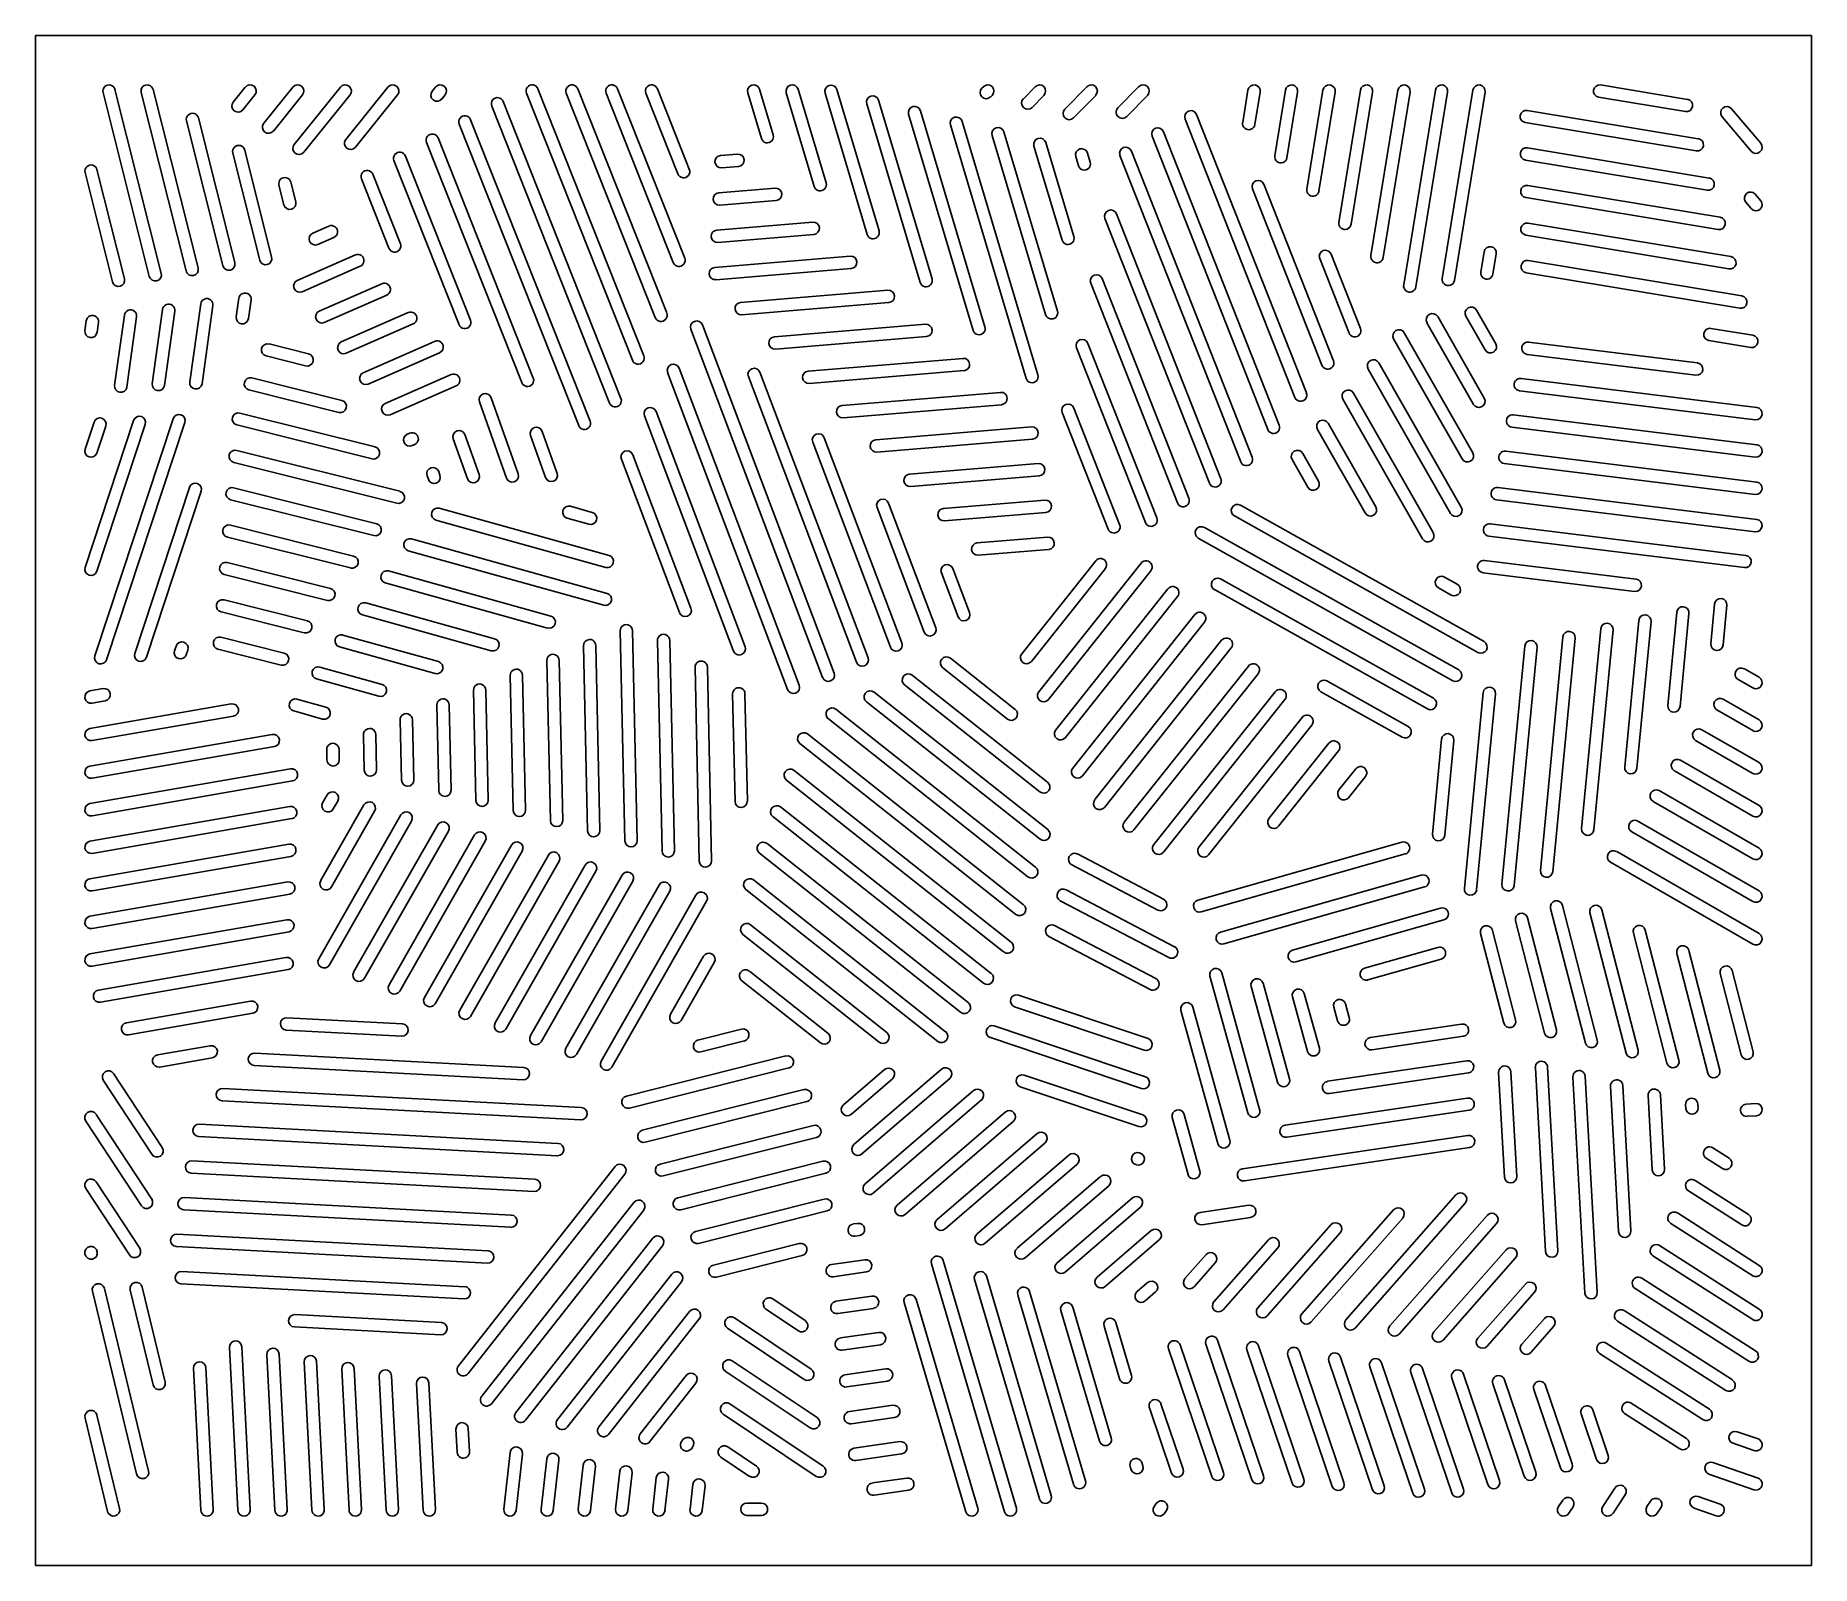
# Model space of a CAD drawing. Header units: inches. Extents: x 0 to 36, y 0 to 31.
import ezdxf

# ---------------------------------------------------------------- set-up
doc = ezdxf.new("R2010")
doc.units = ezdxf.units.IN
doc.layers.add('PROFILE', color=1, linetype='Continuous')
doc.layers.add('SLOTS', color=3, linetype='Continuous')

msp = doc.modelspace()

# ---------------------------------------------------------------- linework, layer by layer
at = {"layer": 'PROFILE'}
msp.add_lwpolyline([(0, 0), (36, 0), (36, 31), (0, 31)], close=True, dxfattribs=at)
at = {"layer": 'SLOTS'}
for p, q in [((1.611, 29.906), (2.549, 26.18)), ((2.385, 29.906), (3.295, 26.29)), ((4.009, 29.65), (4.253, 29.953)), ((4.626, 29.221), (5.217, 29.953)), ((5.244, 28.792), (6.181, 29.953)), ((6.289, 28.893), (7.145, 29.953)), ((8.042, 29.871), (8.108, 29.953)), ((10.185, 29.921), (12.331, 24.512)), ((10.992, 29.921), (12.794, 25.378)), ((11.799, 29.921), (13.16, 26.491)), ((12.606, 29.921), (13.253, 28.289)), ((14.676, 29.911), (14.952, 28.985)), ((15.459, 29.911), (16.026, 28.013)), ((16.243, 29.905), (17.099, 27.041)), ((19.183, 29.932), (19.213, 29.962)), ((20.024, 29.719), (20.262, 29.962)), ((20.865, 29.506), (21.311, 29.962)), ((21.94, 29.533), (22.36, 29.962)), ((24.47, 29.237), (24.577, 29.895)), ((25.12, 28.563), (25.337, 29.895)), ((25.77, 27.889), (26.097, 29.895)), ((26.421, 27.215), (26.857, 29.895)), ((27.071, 26.541), (27.617, 29.895)), ((27.734, 25.946), (28.376, 29.895)), ((28.515, 26.077), (29.136, 29.895)), ((31.725, 29.998), (33.486, 29.707)), ((2.307, 26.119), (1.369, 29.844)), ((3.052, 26.229), (2.142, 29.844)), ((4.448, 29.797), (4.203, 29.493)), ((5.412, 29.797), (4.821, 29.064)), ((6.375, 29.797), (5.438, 28.635)), ((7.339, 29.797), (6.484, 28.736)), ((8.303, 29.797), (8.236, 29.714)), ((11.635, 23.554), (9.248, 29.571)), ((9.48, 29.664), (11.867, 23.647)), ((12.098, 24.42), (9.953, 29.829)), ((12.562, 25.285), (10.759, 29.829)), ((12.927, 26.399), (11.566, 29.829)), ((13.021, 28.197), (12.373, 29.829)), ((14.713, 28.914), (14.436, 29.839)), ((15.786, 27.942), (15.219, 29.839)), ((16.86, 26.97), (16.004, 29.833)), ((17.933, 25.997), (16.851, 29.619)), ((17.09, 29.69), (18.173, 26.069)), ((19.391, 29.788), (19.362, 29.757)), ((20.441, 29.788), (20.203, 29.544)), ((21.49, 29.788), (21.043, 29.331)), ((22.539, 29.788), (22.119, 29.358)), ((24.824, 29.855), (24.717, 29.197)), ((25.584, 29.855), (25.367, 28.523)), ((26.344, 29.855), (26.017, 27.849)), ((27.103, 29.855), (26.667, 27.175)), ((27.863, 29.855), (27.318, 26.501)), ((28.623, 29.855), (27.981, 25.906)), ((29.383, 29.855), (28.762, 26.037)), ((33.445, 29.46), (31.685, 29.752)), ((3.798, 26.339), (3.06, 29.27)), ((3.303, 29.331), (4.041, 26.4)), ((11.01, 23.096), (8.587, 29.203)), ((8.82, 29.295), (11.242, 23.189)), ((19.006, 25.025), (17.698, 29.404)), ((17.937, 29.476), (19.246, 25.097)), ((20.08, 24.053), (18.544, 29.189)), ((18.784, 29.261), (20.319, 24.125)), ((25.528, 23.667), (23.304, 29.307)), ((23.536, 29.398), (25.761, 23.759)), ((33.665, 28.663), (30.199, 29.238)), ((30.239, 29.484), (33.706, 28.91)), ((34.779, 28.655), (34.189, 29.356)), ((34.38, 29.517), (34.971, 28.817)), ((9.857, 23.967), (7.927, 28.834)), ((8.159, 28.926), (10.09, 24.06)), ((20.476, 25.346), (19.391, 28.975)), ((19.631, 29.046), (20.715, 25.418)), ((20.478, 28.832), (21.047, 26.926)), ((24.979, 23.015), (22.635, 28.959)), ((22.867, 29.051), (25.212, 23.107)), ((4.544, 26.448), (3.998, 28.619)), ((4.24, 28.68), (4.786, 26.509)), ((8.585, 25.141), (7.266, 28.465)), ((7.498, 28.558), (8.817, 25.233)), ((13.888, 28.57), (14.231, 28.598)), ((20.808, 26.854), (20.238, 28.76)), ((21.14, 28.363), (21.085, 28.546)), ((21.325, 28.617), (21.38, 28.434)), ((24.43, 22.363), (21.983, 28.566)), ((22.216, 28.658), (24.663, 22.455)), ((33.886, 27.867), (30.203, 28.477)), ((30.244, 28.723), (33.927, 28.113)), ((1.561, 26.01), (1.004, 28.223)), ((1.246, 28.284), (1.803, 26.071)), ((7.163, 26.69), (6.605, 28.097)), ((6.838, 28.189), (7.396, 26.782)), ((14.251, 28.349), (13.909, 28.321)), ((5.035, 27.571), (4.935, 27.968)), ((5.177, 28.029), (5.277, 27.632)), ((13.849, 27.814), (14.993, 27.908)), ((26.077, 24.319), (24.668, 27.893)), ((24.9, 27.985), (26.31, 24.411)), ((30.249, 27.962), (34.147, 27.317)), ((34.859, 27.786), (34.971, 27.653)), ((15.013, 27.659), (13.869, 27.565)), ((21.911, 27.387), (24.027, 22.021)), ((34.107, 27.07), (30.208, 27.716)), ((34.779, 27.492), (34.668, 27.624)), ((5.621, 26.995), (5.948, 27.138)), ((13.809, 27.058), (15.754, 27.218)), ((23.795, 21.93), (21.679, 27.295)), ((30.254, 27.201), (34.368, 26.52)), ((6.048, 26.909), (5.721, 26.766)), ((15.775, 26.969), (13.83, 26.809)), ((34.327, 26.273), (30.213, 26.955)), ((5.307, 26.038), (6.484, 26.554)), ((6.584, 26.325), (5.407, 25.81)), ((13.77, 26.303), (16.516, 26.528)), ((26.626, 24.971), (26.031, 26.479)), ((26.264, 26.571), (26.859, 25.063)), ((29.296, 26.208), (29.363, 26.618)), ((29.61, 26.577), (29.543, 26.168)), ((30.259, 26.44), (34.589, 25.723)), ((5.752, 25.415), (7.02, 25.97)), ((16.536, 26.279), (13.791, 26.053)), ((23.146, 21.531), (21.39, 25.983)), ((21.622, 26.075), (23.378, 21.623)), ((34.548, 25.477), (30.218, 26.194)), ((3.127, 23.98), (3.349, 25.563)), ((4.069, 25.299), (4.122, 25.676)), ((4.37, 25.642), (4.317, 25.265)), ((7.12, 25.741), (5.853, 25.186)), ((14.293, 25.593), (17.278, 25.839)), ((17.298, 25.589), (14.314, 25.344)), ((1.001, 25.022), (1.029, 25.222)), ((1.603, 23.913), (1.802, 25.335)), ((2.05, 25.301), (1.851, 23.878)), ((2.365, 23.946), (2.576, 25.449)), ((2.823, 25.414), (2.613, 23.912)), ((3.596, 25.528), (3.375, 23.945)), ((6.198, 24.791), (7.555, 25.386)), ((28.423, 25.304), (29.367, 23.651)), ((29.383, 24.631), (28.994, 25.312)), ((29.212, 25.436), (29.6, 24.755)), ((1.277, 25.187), (1.249, 24.987)), ((7.656, 25.157), (6.298, 24.562)), ((15.956, 17.995), (13.284, 25.048)), ((13.518, 25.137), (16.19, 18.083)), ((14.979, 24.897), (18.039, 25.149)), ((18.06, 24.9), (14.999, 24.648)), ((28.917, 22.423), (27.529, 24.854)), ((27.746, 24.978), (29.134, 22.547)), ((29.15, 23.527), (28.206, 25.18)), ((33.961, 25.067), (34.809, 24.926)), ((5.474, 24.306), (4.673, 24.507)), ((4.733, 24.75), (5.535, 24.549)), ((6.644, 24.168), (8.091, 24.802)), ((8.192, 24.573), (6.744, 23.939)), ((22.497, 21.133), (21.101, 24.671)), ((21.334, 24.763), (22.729, 21.225)), ((33.657, 24.118), (30.237, 24.539)), ((30.267, 24.788), (33.688, 24.366)), ((34.768, 24.68), (33.92, 24.82)), ((7.089, 23.544), (8.428, 24.131)), ((15.246, 17.751), (12.814, 24.171)), ((13.048, 24.259), (15.48, 17.839)), ((14.684, 24.176), (16.876, 18.39)), ((15.664, 24.201), (18.801, 24.459)), ((18.822, 24.21), (15.684, 23.952)), ((28.684, 21.318), (27.014, 24.243)), ((27.231, 24.367), (28.901, 21.442)), ((6.148, 23.364), (4.326, 23.821)), ((4.386, 24.063), (6.208, 23.606)), ((8.528, 23.902), (7.19, 23.315)), ((16.642, 18.301), (14.45, 24.088)), ((16.349, 23.505), (19.563, 23.769)), ((34.86, 23.214), (30.081, 23.803)), ((30.112, 24.051), (34.89, 23.462)), ((9.546, 22.032), (8.998, 23.578)), ((9.234, 23.661), (9.782, 22.116)), ((19.583, 23.52), (16.369, 23.255)), ((21.045, 23.451), (21.976, 21.09)), ((28.115, 20.803), (26.5, 23.631)), ((26.717, 23.755), (28.332, 20.927)), ((1.006, 20.224), (1.988, 23.201)), ((1.006, 22.618), (1.187, 23.165)), ((1.204, 18.43), (2.79, 23.236)), ((2.226, 23.122), (1.244, 20.146)), ((1.424, 23.087), (1.244, 22.54)), ((3.027, 23.157), (1.442, 18.352)), ((6.821, 22.422), (4.081, 23.109)), ((4.142, 23.351), (6.882, 22.664)), ((14.15, 18.529), (12.345, 23.294)), ((12.578, 23.382), (14.384, 18.617)), ((17.034, 22.808), (20.192, 23.068)), ((21.744, 20.998), (20.812, 23.36)), ((26.202, 23.144), (27.169, 21.45)), ((34.86, 22.458), (29.926, 23.066)), ((29.956, 23.315), (34.89, 22.706)), ((7.535, 22.921), (7.586, 22.943)), ((7.686, 22.714), (7.635, 22.692)), ((8.755, 22.021), (8.468, 22.829)), ((8.704, 22.913), (8.99, 22.105)), ((10.338, 22.044), (10.036, 22.895)), ((10.272, 22.979), (10.574, 22.127)), ((17.328, 18.607), (15.754, 22.763)), ((15.988, 22.851), (17.562, 18.696)), ((20.212, 22.819), (17.055, 22.559)), ((26.952, 21.326), (25.985, 23.02)), ((7.324, 21.522), (4.018, 22.352)), ((4.078, 22.594), (7.385, 21.765)), ((13.053, 19.306), (11.875, 22.417)), ((12.109, 22.505), (13.287, 19.395)), ((17.719, 22.112), (20.327, 22.327)), ((25.79, 21.849), (25.47, 22.409)), ((25.687, 22.533), (26.007, 21.973)), ((34.86, 21.703), (29.77, 22.33)), ((29.801, 22.578), (34.89, 21.951)), ((7.963, 22.01), (7.937, 22.081)), ((8.173, 22.165), (8.199, 22.093)), ((20.347, 22.078), (17.74, 21.863)), ((2.011, 18.481), (3.12, 21.844)), ((3.358, 21.766), (2.248, 18.403)), ((4.014, 21.837), (6.916, 21.109)), ((29.645, 21.842), (34.89, 21.195)), ((6.855, 20.867), (3.954, 21.595)), ((8.185, 21.423), (11.626, 20.465)), ((10.844, 21.461), (11.284, 21.338)), ((18.014, 18.914), (17.058, 21.438)), ((17.291, 21.527), (18.248, 19.002)), ((18.404, 21.416), (20.461, 21.585)), ((20.482, 21.336), (18.425, 21.167)), ((29.24, 18.501), (24.303, 21.265)), ((24.425, 21.483), (29.362, 18.719)), ((34.86, 20.947), (29.615, 21.593)), ((3.951, 21.08), (6.447, 20.454)), ((11.559, 20.224), (8.118, 21.182)), ((11.217, 21.098), (10.777, 21.22)), ((23.693, 21.033), (28.85, 18.146)), ((29.49, 21.105), (34.671, 20.466)), ((6.387, 20.211), (3.89, 20.837)), ((11.52, 19.456), (7.555, 20.56)), ((7.622, 20.801), (11.587, 19.697)), ((19.089, 20.72), (20.516, 20.837)), ((20.537, 20.588), (19.11, 20.471)), ((28.727, 17.928), (23.571, 20.815)), ((34.64, 20.218), (29.459, 20.857)), ((3.887, 20.323), (5.978, 19.798)), ((18.595, 20.202), (18.934, 19.309)), ((19.993, 18.474), (21.491, 20.356)), ((21.686, 20.201), (20.188, 18.318)), ((20.337, 17.701), (22.412, 20.31)), ((29.372, 20.364), (32.444, 19.985)), ((5.918, 19.555), (3.826, 20.08)), ((10.38, 18.995), (7.09, 19.911)), ((7.157, 20.152), (10.447, 19.236)), ((18.7, 19.22), (18.362, 20.113)), ((22.608, 20.154), (20.532, 17.546)), ((24.021, 19.99), (28.337, 17.574)), ((28.699, 19.663), (28.437, 19.81)), ((28.56, 20.028), (28.821, 19.881)), ((32.414, 19.737), (29.342, 20.116)), ((3.823, 19.565), (5.51, 19.142)), ((6.693, 19.502), (9.306, 18.775)), ((20.681, 16.929), (22.956, 19.789)), ((23.152, 19.633), (20.876, 16.774)), ((28.215, 17.355), (23.899, 19.772)), ((33.96, 18.677), (34.037, 19.48)), ((34.286, 19.456), (34.209, 18.653)), ((5.449, 18.9), (3.762, 19.323)), ((9.239, 18.534), (6.626, 19.262)), ((21.025, 16.157), (23.5, 19.267)), ((23.695, 19.112), (21.22, 16.001)), ((32.214, 16.179), (32.498, 19.148)), ((32.747, 19.124), (32.463, 16.155)), ((33.087, 17.428), (33.268, 19.314)), ((33.516, 19.29), (33.336, 17.404)), ((3.759, 18.808), (5.041, 18.487)), ((6.229, 18.853), (8.166, 18.314)), ((11.946, 14.682), (11.852, 18.936)), ((12.102, 18.942), (12.196, 14.687)), ((12.701, 14.477), (12.607, 18.739)), ((12.857, 18.745), (12.951, 14.482)), ((21.473, 15.517), (24.043, 18.746)), ((30.506, 14.081), (30.959, 18.815)), ((31.208, 18.791), (30.755, 14.057)), ((31.341, 14.93), (31.729, 18.981)), ((31.978, 18.957), (31.59, 14.906)), ((2.817, 18.532), (2.849, 18.627)), ((3.086, 18.549), (3.055, 18.453)), ((4.98, 18.244), (3.698, 18.566)), ((8.099, 18.073), (6.162, 18.612)), ((11.191, 14.887), (11.109, 18.636)), ((11.359, 18.641), (11.441, 14.892)), ((18.544, 18.385), (19.858, 17.346)), ((24.239, 18.591), (21.669, 15.361)), ((29.726, 13.803), (30.188, 18.627)), ((30.437, 18.604), (29.975, 13.779)), ((5.764, 18.204), (7.026, 17.853)), ((9.682, 15.297), (9.622, 18.034)), ((9.872, 18.04), (9.932, 15.302)), ((10.437, 15.092), (10.365, 18.335)), ((10.615, 18.341), (10.687, 15.097)), ((13.455, 14.272), (13.369, 18.199)), ((13.619, 18.204), (13.705, 14.277)), ((17.772, 18.04), (20.516, 15.871)), ((19.703, 17.15), (18.389, 18.189)), ((22.07, 15.062), (24.587, 18.225)), ((24.783, 18.069), (22.266, 14.907)), ((34.639, 18.169), (34.937, 17.997)), ((1.104, 17.72), (1.372, 17.767)), ((6.959, 17.612), (5.697, 17.963)), ((8.927, 15.502), (8.878, 17.734)), ((9.128, 17.739), (9.177, 15.507)), ((14.179, 15.48), (14.131, 17.658)), ((14.381, 17.664), (14.429, 15.485)), ((16.999, 17.695), (20.519, 14.912)), ((20.36, 15.675), (17.617, 17.844)), ((22.668, 14.608), (25.131, 17.704)), ((27.703, 16.783), (26.055, 17.705)), ((26.178, 17.923), (27.825, 17.001)), ((28.964, 13.717), (29.344, 17.685)), ((29.593, 17.661), (29.213, 13.693)), ((34.813, 17.78), (34.514, 17.952)), ((1.104, 16.959), (3.969, 17.457)), ((1.415, 17.521), (1.146, 17.474)), ((5.818, 17.151), (5.233, 17.314)), ((5.3, 17.555), (5.885, 17.392)), ((8.173, 15.707), (8.135, 17.433)), ((8.384, 17.439), (8.423, 15.712)), ((16.226, 17.349), (20.273, 14.151)), ((20.364, 14.716), (16.844, 17.498)), ((25.327, 17.548), (22.863, 14.453)), ((34.813, 16.915), (34.083, 17.335)), ((34.207, 17.551), (34.937, 17.132)), ((4.012, 17.21), (1.146, 16.713)), ((7.418, 15.912), (7.391, 17.132)), ((7.641, 17.138), (7.668, 15.917)), ((20.117, 13.955), (16.071, 17.153)), ((23.584, 14.556), (25.675, 17.183)), ((25.87, 17.027), (23.78, 14.4)), ((33.776, 16.934), (34.937, 16.267)), ((1.104, 16.198), (4.798, 16.839)), ((4.841, 16.593), (1.146, 15.951)), ((6.663, 16.117), (6.647, 16.832)), ((6.897, 16.837), (6.913, 16.122)), ((19.871, 13.193), (15.495, 16.652)), ((15.65, 16.848), (20.026, 13.389)), ((25.003, 15.134), (26.218, 16.662)), ((28.316, 14.821), (28.5, 16.742)), ((28.749, 16.718), (28.565, 14.797)), ((34.813, 16.05), (33.651, 16.718)), ((5.908, 16.322), (5.904, 16.531)), ((6.154, 16.537), (6.158, 16.327)), ((26.414, 16.506), (25.199, 14.979)), ((33.345, 16.317), (34.937, 15.402)), ((1.104, 15.437), (5.168, 16.142)), ((5.211, 15.896), (1.146, 15.19)), ((19.625, 12.432), (15.222, 15.913)), ((15.377, 16.109), (19.78, 12.628)), ((26.422, 15.713), (26.762, 16.14)), ((26.958, 15.985), (26.618, 15.557)), ((34.813, 15.185), (33.22, 16.1)), ((5.819, 15.455), (5.91, 15.613)), ((6.127, 15.489), (6.036, 15.331)), ((34.813, 14.32), (32.789, 15.483)), ((32.913, 15.7), (34.937, 14.536)), ((1.104, 14.675), (5.153, 15.379)), ((5.196, 15.132), (1.146, 14.429)), ((5.741, 12.293), (7.405, 15.207)), ((5.78, 13.874), (6.657, 15.41)), ((6.874, 15.286), (5.997, 13.75)), ((19.215, 11.8), (14.948, 15.173)), ((15.103, 15.369), (19.37, 11.996)), ((7.622, 15.083), (5.958, 12.169)), ((6.449, 12.021), (8.153, 15.004)), ((8.37, 14.88), (6.666, 11.897)), ((7.166, 11.764), (8.9, 14.801)), ((34.813, 13.455), (32.357, 14.866)), ((32.482, 15.083), (34.937, 13.671)), ((1.104, 13.914), (5.134, 14.614)), ((9.118, 14.677), (7.383, 11.64)), ((7.883, 11.507), (9.648, 14.598)), ((9.865, 14.474), (8.1, 11.383)), ((18.752, 11.21), (14.674, 14.433)), ((14.829, 14.629), (18.907, 11.406)), ((21.123, 14.416), (22.866, 13.502)), ((23.563, 13.483), (27.697, 14.657)), ((27.765, 14.416), (23.631, 13.243)), ((32.051, 14.466), (34.937, 12.806)), ((5.177, 14.368), (1.146, 13.668)), ((8.6, 11.25), (10.396, 14.395)), ((10.613, 14.271), (8.817, 11.126)), ((9.317, 10.993), (11.144, 14.192)), ((11.361, 14.068), (9.534, 10.869)), ((22.75, 13.28), (21.007, 14.195)), ((34.813, 12.589), (31.926, 14.249)), ((1.104, 13.153), (5.115, 13.85)), ((10.033, 10.736), (11.891, 13.989)), ((12.108, 13.865), (10.251, 10.612)), ((10.75, 10.479), (12.639, 13.786)), ((18.289, 10.62), (14.4, 13.694)), ((14.555, 13.89), (18.444, 10.816)), ((20.889, 13.692), (23.088, 12.538)), ((24.021, 12.834), (28.089, 13.988)), ((28.157, 13.748), (24.09, 12.593)), ((5.158, 13.603), (1.146, 12.907)), ((12.856, 13.662), (10.967, 10.355)), ((11.467, 10.221), (13.387, 13.583)), ((13.604, 13.459), (11.684, 10.098)), ((22.972, 12.317), (20.773, 13.47)), ((30.952, 13.375), (31.658, 10.647)), ((1.104, 12.392), (5.096, 13.085)), ((14.494, 12.982), (17.254, 10.8)), ((20.655, 12.968), (22.708, 11.891)), ((25.481, 12.469), (28.481, 13.32)), ((28.55, 13.079), (25.549, 12.228)), ((30.589, 10.788), (30, 13.06)), ((30.242, 13.122), (30.831, 10.851)), ((31.416, 10.584), (30.71, 13.313)), ((32.244, 10.381), (31.508, 13.221)), ((31.75, 13.284), (32.486, 10.443)), ((5.139, 12.839), (1.146, 12.145)), ((17.099, 10.604), (14.339, 12.786)), ((22.592, 11.669), (20.539, 12.746)), ((29.761, 10.991), (29.291, 12.807)), ((29.533, 12.869), (30.003, 11.054)), ((33.071, 10.177), (32.389, 12.811)), ((32.631, 12.874), (33.313, 10.24)), ((1.275, 11.66), (5.077, 12.321)), ((12.872, 11.168), (13.542, 12.343)), ((26.941, 12.103), (28.424, 12.524)), ((28.492, 12.284), (27.009, 11.863)), ((33.899, 9.973), (33.27, 12.402)), ((33.512, 12.464), (34.141, 10.036)), ((5.12, 12.074), (1.317, 11.414)), ((13.759, 12.219), (13.089, 11.044)), ((14.47, 12.045), (16.064, 10.785)), ((24.573, 9.17), (23.806, 11.939)), ((24.047, 12.006), (24.814, 9.237)), ((34.576, 10.347), (34.151, 11.992)), ((34.393, 12.055), (34.818, 10.41)), ((15.909, 10.589), (14.315, 11.849)), ((19.926, 11.558), (22.552, 10.676)), ((25.179, 9.793), (24.642, 11.73)), ((24.883, 11.797), (25.42, 9.859)), ((25.785, 10.415), (25.478, 11.521)), ((25.719, 11.588), (26.026, 10.482)), ((1.844, 10.998), (4.36, 11.435)), ((4.403, 11.188), (1.886, 10.751)), ((22.472, 10.439), (19.847, 11.321)), ((23.967, 8.548), (23.219, 11.248)), ((23.46, 11.315), (24.208, 8.615)), ((26.391, 11.037), (26.315, 11.312)), ((26.555, 11.378), (26.631, 11.104)), ((7.423, 10.724), (5.081, 10.849)), ((5.094, 11.099), (7.437, 10.974)), ((13.427, 10.647), (14.308, 10.869)), ((19.435, 10.932), (22.499, 9.902)), ((27.054, 10.695), (28.908, 10.97)), ((2.474, 10.346), (3.541, 10.531)), ((14.369, 10.627), (13.488, 10.405)), ((22.419, 9.665), (19.355, 10.695)), ((28.945, 10.722), (27.09, 10.448)), ((3.584, 10.285), (2.517, 10.1)), ((9.883, 9.842), (4.432, 10.133)), ((4.445, 10.382), (9.897, 10.092)), ((11.979, 9.51), (15.21, 10.323)), ((15.271, 10.08), (12.04, 9.267)), ((26.192, 9.81), (29.012, 10.227)), ((30.61, 6.362), (30.403, 10.085)), ((30.652, 10.099), (30.86, 6.376)), ((2.359, 8.331), (1.374, 9.832)), ((1.583, 9.97), (2.568, 8.468)), ((16.377, 9.333), (17.209, 10.049)), ((17.372, 9.859), (16.54, 9.143)), ((16.59, 8.527), (18.368, 10.056)), ((18.531, 9.866), (16.753, 8.338)), ((20.042, 9.937), (22.445, 9.129)), ((29.048, 9.98), (26.228, 9.562)), ((29.775, 7.868), (29.657, 9.989)), ((29.906, 10.003), (30.025, 7.882)), ((31.408, 5.518), (31.164, 9.897)), ((31.414, 9.911), (31.658, 5.532)), ((32.175, 9.724), (32.339, 6.78)), ((11.051, 9.029), (3.782, 9.416)), ((3.796, 9.666), (11.064, 9.279)), ((12.299, 8.817), (15.577, 9.642)), ((15.638, 9.399), (12.36, 8.575)), ((16.818, 7.734), (19.013, 9.621)), ((19.176, 9.432), (16.981, 7.544)), ((22.366, 8.892), (19.962, 9.7)), ((25.33, 8.924), (29.022, 9.47)), ((32.09, 6.766), (31.926, 9.71)), ((32.771, 8.014), (32.687, 9.523)), ((32.937, 9.536), (33.021, 8.028)), ((34.678, 9.35), (34.867, 9.362)), ((2.147, 7.288), (1.02, 9.004)), ((1.23, 9.141), (2.356, 7.425)), ((17.464, 7.301), (19.657, 9.186)), ((23.362, 7.925), (23.043, 9.074)), ((23.284, 9.14), (23.602, 7.992)), ((29.059, 9.223), (25.366, 8.677)), ((33.453, 9.262), (33.449, 9.335)), ((33.699, 9.349), (33.703, 9.276)), ((34.883, 9.113), (34.694, 9.101)), ((10.578, 8.303), (3.307, 8.691)), ((3.321, 8.94), (10.591, 8.553)), ((12.659, 8.134), (15.769, 8.917)), ((15.83, 8.674), (12.72, 7.892)), ((19.82, 8.997), (17.627, 7.111)), ((18.275, 7.009), (20.302, 8.752)), ((24.467, 8.038), (29.032, 8.714)), ((20.465, 8.562), (18.438, 6.819)), ((19.086, 6.717), (20.947, 8.317)), ((22.381, 8.36), (22.392, 8.356)), ((29.069, 8.466), (24.504, 7.791)), ((34.002, 8.462), (34.33, 8.252)), ((10.105, 7.577), (3.156, 7.948)), ((3.169, 8.197), (10.118, 7.827)), ((8.572, 4.043), (11.748, 8.082)), ((11.944, 7.928), (8.768, 3.888)), ((13.02, 7.452), (15.961, 8.191)), ((16.022, 7.949), (13.081, 7.209)), ((21.11, 8.127), (19.249, 6.528)), ((22.312, 8.119), (22.301, 8.123)), ((34.196, 8.042), (33.867, 8.252)), ((1.904, 6.292), (1.02, 7.637)), ((1.23, 7.774), (2.113, 6.429)), ((19.897, 6.426), (21.591, 7.882)), ((21.754, 7.692), (20.06, 6.236)), ((34.586, 6.902), (33.507, 7.592)), ((33.641, 7.803), (34.721, 7.113)), ((9.632, 6.852), (3.004, 7.205)), ((3.018, 7.454), (9.645, 7.101)), ((9.045, 3.432), (12.131, 7.356)), ((12.328, 7.202), (9.242, 3.277)), ((13.38, 6.769), (15.989, 7.425)), ((20.708, 6.134), (22.236, 7.447)), ((22.399, 7.258), (20.871, 5.944)), ((23.605, 7.153), (24.595, 7.299)), ((25.67, 5.099), (27.527, 7.205)), ((26.562, 4.977), (28.794, 7.508)), ((28.981, 7.343), (26.749, 4.811)), ((16.05, 7.183), (13.441, 6.526)), ((16.576, 6.919), (16.664, 6.932)), ((24.631, 7.052), (23.642, 6.905)), ((24.779, 5.222), (26.26, 6.903)), ((27.715, 7.04), (25.858, 4.934)), ((27.453, 4.854), (29.428, 7.093)), ((29.615, 6.928), (27.641, 4.688)), ((34.808, 5.871), (33.146, 6.932)), ((33.281, 7.143), (34.942, 6.081)), ((2.866, 6.711), (9.173, 6.375)), ((9.738, 3.099), (12.514, 6.63)), ((13.74, 6.086), (15.481, 6.524)), ((16.7, 6.684), (16.612, 6.672)), ((21.52, 5.842), (22.617, 6.786)), ((22.78, 6.596), (21.683, 5.652)), ((23.887, 5.345), (24.994, 6.6)), ((26.448, 6.738), (24.966, 5.057)), ((32.92, 6.483), (34.942, 5.191)), ((1.025, 6.263), (1.02, 6.27)), ((1.23, 6.407), (1.234, 6.4)), ((9.159, 6.126), (2.853, 6.462)), ((12.711, 6.475), (9.934, 2.945)), ((15.542, 6.282), (13.801, 5.844)), ((16.134, 6.098), (16.81, 6.195)), ((18.399, 6.181), (19.882, 1.16)), ((23.3, 5.813), (23.727, 6.298)), ((23.915, 6.133), (23.487, 5.648)), ((25.181, 6.435), (24.075, 5.18)), ((28.345, 4.731), (29.814, 6.397)), ((30.001, 6.232), (28.532, 4.565)), ((34.808, 4.981), (32.786, 6.272)), ((2.961, 5.955), (8.7, 5.649)), ((10.578, 2.955), (12.897, 5.904)), ((16.845, 5.948), (16.17, 5.85)), ((19.643, 1.09), (18.159, 6.11)), ((20.349, 1.347), (19.034, 5.795)), ((19.274, 5.866), (20.588, 1.418)), ((32.56, 5.823), (34.867, 4.349)), ((2.05, 1.854), (1.153, 5.557)), ((1.396, 5.615), (2.293, 1.913)), ((2.385, 3.658), (1.919, 5.581)), ((2.162, 5.64), (2.628, 3.717)), ((8.686, 5.4), (2.948, 5.705)), ((13.094, 5.749), (10.775, 2.8)), ((14.945, 5.401), (15.603, 4.961)), ((16.225, 5.353), (16.952, 5.458)), ((21.043, 1.644), (19.909, 5.48)), ((20.149, 5.551), (21.283, 1.715)), ((22.331, 5.55), (22.542, 5.732)), ((22.705, 5.542), (22.494, 5.361)), ((29.236, 4.608), (30.2, 5.701)), ((30.387, 5.535), (29.424, 4.443)), ((34.733, 4.139), (32.425, 5.613)), ((5.26, 5.082), (8.227, 4.924)), ((11.418, 2.81), (13.257, 5.149)), ((15.464, 4.753), (14.806, 5.193)), ((16.988, 5.21), (16.261, 5.106)), ((18.861, 1.09), (17.609, 5.326)), ((17.848, 5.396), (19.1, 1.16)), ((21.567, 2.519), (20.784, 5.165)), ((21.024, 5.236), (21.806, 2.589)), ((32.2, 5.164), (34.4, 3.758)), ((8.214, 4.674), (5.247, 4.832)), ((13.454, 4.994), (11.615, 2.655)), ((15.584, 3.771), (14.029, 4.81)), ((14.168, 5.018), (15.723, 3.978)), ((16.317, 4.609), (17.094, 4.72)), ((21.976, 3.78), (21.659, 4.851)), ((21.899, 4.922), (22.215, 3.851)), ((30.128, 4.485), (30.586, 5.004)), ((30.773, 4.839), (30.315, 4.32)), ((34.266, 3.547), (32.065, 4.953)), ((4.102, 1.119), (3.931, 4.417)), ((4.181, 4.43), (4.352, 1.131)), ((17.13, 4.473), (16.352, 4.361)), ((23.842, 1.805), (22.965, 4.39)), ((23.201, 4.47), (24.078, 1.885)), ((24.656, 1.737), (23.725, 4.484)), ((23.961, 4.565), (24.893, 1.817)), ((25.471, 1.669), (24.556, 4.37)), ((24.792, 4.45), (25.708, 1.75)), ((25.623, 4.336), (26.523, 1.682)), ((31.839, 4.504), (33.933, 3.166)), ((3.351, 1.119), (3.202, 3.995)), ((3.452, 4.008), (3.601, 1.131)), ((4.853, 1.119), (4.69, 4.271)), ((4.94, 4.284), (5.103, 1.131)), ((5.604, 1.119), (5.449, 4.125)), ((5.698, 4.138), (5.854, 1.131)), ((6.355, 1.119), (6.207, 3.979)), ((6.457, 3.992), (6.605, 1.131)), ((14.122, 4.146), (15.844, 2.996)), ((16.408, 3.864), (17.237, 3.983)), ((26.286, 1.602), (25.386, 4.255)), ((27.101, 1.534), (26.217, 4.141)), ((26.454, 4.221), (27.338, 1.614)), ((27.916, 1.466), (27.048, 4.026)), ((27.285, 4.107), (28.153, 1.546)), ((28.116, 3.992), (28.944, 1.549)), ((33.798, 2.955), (31.705, 4.293)), ((7.106, 1.119), (6.966, 3.832)), ((7.215, 3.845), (7.356, 1.131)), ((7.857, 1.119), (7.724, 3.686)), ((7.974, 3.699), (8.107, 1.131)), ((12.259, 2.665), (13.19, 3.849)), ((13.386, 3.694), (12.455, 2.511)), ((15.705, 2.788), (13.983, 3.938)), ((17.272, 3.736), (16.444, 3.617)), ((28.707, 1.469), (27.879, 3.912)), ((29.442, 1.639), (28.71, 3.797)), ((28.946, 3.877), (29.678, 1.719)), ((30.176, 1.808), (29.54, 3.683)), ((29.777, 3.763), (30.413, 1.889)), ((30.608, 3.648), (31.147, 2.059)), ((14.077, 3.275), (15.964, 2.013)), ((16.499, 3.119), (17.379, 3.246)), ((22.814, 3.277), (23.263, 1.953)), ((30.91, 1.978), (30.371, 3.568)), ((32.347, 3.289), (33.466, 2.574)), ((1.462, 1.096), (1.004, 2.988)), ((1.246, 3.047), (1.705, 1.154)), ((15.825, 1.805), (13.938, 3.067)), ((17.414, 2.999), (16.535, 2.872)), ((23.027, 1.873), (22.578, 3.196)), ((31.645, 2.148), (31.332, 3.071)), ((31.569, 3.151), (31.881, 2.229)), ((33.331, 2.364), (32.213, 3.079)), ((8.547, 2.293), (8.523, 2.763)), ((8.773, 2.775), (8.797, 2.306)), ((13.099, 2.52), (13.122, 2.549)), ((34.493, 2.711), (34.916, 2.565)), ((9.493, 1.139), (9.622, 2.291)), ((9.871, 2.263), (9.742, 1.111)), ((10.248, 1.139), (10.363, 2.163)), ((13.318, 2.395), (13.295, 2.366)), ((14.475, 1.806), (13.892, 2.195)), ((14.031, 2.403), (14.613, 2.014)), ((16.591, 2.375), (17.521, 2.509)), ((17.557, 2.261), (16.626, 2.127)), ((34.834, 2.328), (34.411, 2.475)), ((10.611, 2.135), (10.496, 1.111)), ((11.003, 1.139), (11.103, 2.035)), ((11.351, 2.008), (11.251, 1.111)), ((11.757, 1.139), (11.843, 1.908)), ((12.092, 1.88), (12.006, 1.111)), ((22.212, 1.94), (22.191, 2.002)), ((22.427, 2.083), (22.448, 2.021)), ((34.834, 1.534), (33.919, 1.852)), ((34.002, 2.088), (34.916, 1.771)), ((12.512, 1.139), (12.584, 1.78)), ((12.832, 1.752), (12.76, 1.111)), ((13.267, 1.139), (13.323, 1.643)), ((13.571, 1.615), (13.515, 1.111)), ((16.963, 1.671), (17.663, 1.771)), ((17.699, 1.524), (16.999, 1.423)), ((31.768, 1.193), (32.014, 1.569)), ((14.421, 1.265), (14.717, 1.263)), ((22.677, 1.196), (22.719, 1.258)), ((22.925, 1.117), (22.883, 1.054)), ((30.871, 1.193), (30.958, 1.325)), ((31.167, 1.188), (31.081, 1.057)), ((32.223, 1.432), (31.977, 1.057)), ((32.665, 1.193), (32.738, 1.306)), ((32.947, 1.169), (32.874, 1.057)), ((34.067, 1.007), (33.621, 1.162)), ((33.703, 1.398), (34.149, 1.243)), ((14.716, 1.013), (14.419, 1.015))]:
    msp.add_line(p, q, dxfattribs=at)
for centre, start, end in [((1.49, 29.875), 14.1271, 194.1271), ((2.264, 29.875), 14.1271, 194.1271), ((4.351, 29.875), -38.8978, 141.1022), ((5.314, 29.875), -38.8978, 141.1022), ((6.278, 29.875), -38.8978, 141.1022), ((7.242, 29.875), -38.8978, 141.1022), ((8.205, 29.875), -38.8978, 141.1022), ((10.069, 29.875), 21.639, 201.639), ((10.876, 29.875), 21.639, 201.639), ((11.683, 29.875), 21.639, 201.639), ((12.489, 29.875), 21.639, 201.639), ((14.556, 29.875), 16.6412, 196.6412), ((15.339, 29.875), 16.6412, 196.6412), ((16.124, 29.869), 16.6412, 196.6412), ((19.272, 29.845), -224.3704, -44.3704), ((19.302, 29.875), -44.3704, 135.6296), ((20.351, 29.875), -44.3704, 135.6296), ((21.4, 29.875), -44.3704, 135.6296), ((22.45, 29.875), -44.3704, 135.6296), ((24.7, 29.875), -9.2392, 170.7608), ((25.46, 29.875), -9.2392, 170.7608), ((26.22, 29.875), -9.2392, 170.7608), ((26.98, 29.875), -9.2392, 170.7608), ((27.74, 29.875), -9.2392, 170.7608), ((28.5, 29.875), -9.2392, 170.7608), ((29.26, 29.875), -9.2392, 170.7608), ((31.705, 29.875), 80.5984, 260.5984), ((4.106, 29.572), 141.1022, 321.1022), ((8.139, 29.793), 141.1022, 321.1022), ((9.364, 29.617), 21.639, 201.639), ((16.97, 29.654), 16.6412, 196.6412), ((17.817, 29.44), 16.6412, 196.6412), ((20.113, 29.632), -224.3704, -44.3704), ((22.03, 29.446), -224.3704, -44.3704), ((33.465, 29.584), -99.4016, 80.5984), ((34.284, 29.436), 40.1482, 220.1482), ((3.182, 29.3), 14.1271, 194.1271), ((4.723, 29.143), 141.1022, 321.1022), ((8.703, 29.249), 21.639, 201.639), ((18.664, 29.225), 16.6412, 196.6412), ((20.954, 29.419), -224.3704, -44.3704), ((23.42, 29.353), 21.5245, 201.5245), ((24.593, 29.217), 170.7608, 350.7608), ((30.219, 29.361), 80.5984, 260.5984), ((6.386, 28.815), 141.1022, 321.1022), ((8.043, 28.88), 21.639, 201.639), ((14.833, 28.95), 196.6412, 376.6412), ((19.511, 29.011), 16.6412, 196.6412), ((20.358, 28.796), 16.6412, 196.6412), ((22.751, 29.005), 21.5245, 201.5245), ((33.686, 28.787), -99.4016, 80.5984), ((34.875, 28.736), 220.1482, 400.1482), ((4.119, 28.649), 14.1271, 194.1271), ((5.341, 28.714), 141.1022, 321.1022), ((7.382, 28.512), 21.639, 201.639), ((13.898, 28.445), 94.7044, 274.7044), ((14.241, 28.473), -85.2956, 94.7044), ((21.205, 28.582), 16.6412, 196.6412), ((22.1, 28.612), 21.5245, 201.5245), ((25.244, 28.543), 170.7608, 350.7608), ((30.224, 28.6), 80.5984, 260.5984), ((1.125, 28.253), 14.1271, 194.1271), ((5.056, 27.998), 14.1271, 194.1271), ((6.722, 28.143), 21.639, 201.639), ((13.137, 28.243), 201.639, 381.639), ((21.26, 28.398), 196.6412, 376.6412), ((33.906, 27.99), -99.4016, 80.5984), ((13.859, 27.689), 94.7044, 274.7044), ((15.003, 27.784), -85.2956, 94.7044), ((15.906, 27.977), 196.6412, 376.6412), ((24.784, 27.939), 21.5245, 201.5245), ((25.894, 27.869), 170.7608, 350.7608), ((30.229, 27.839), 80.5984, 260.5984), ((34.764, 27.705), 40.1482, 220.1482), ((5.156, 27.601), -165.8729, 14.1271), ((21.795, 27.341), 21.5245, 201.5245), ((34.875, 27.573), 220.1482, 400.1482), ((5.998, 27.024), -66.3365, 113.6635), ((13.82, 26.934), 94.7044, 274.7044), ((15.765, 27.094), -85.2956, 94.7044), ((16.979, 27.005), 196.6412, 376.6412), ((26.544, 27.195), 170.7608, 350.7608), ((30.233, 27.078), 80.5984, 260.5984), ((34.127, 27.193), -99.4016, 80.5984), ((5.671, 26.88), 113.6635, 293.6635), ((7.28, 26.736), 201.639, 381.639), ((20.928, 26.89), 196.6412, 376.6412), ((26.148, 26.525), 21.5245, 201.5245), ((29.486, 26.597), -9.2392, 170.7608), ((3.174, 26.259), -165.8729, 14.1271), ((3.919, 26.369), -165.8729, 14.1271), ((4.665, 26.479), -165.8729, 14.1271), ((6.534, 26.44), -66.3365, 113.6635), ((13.043, 26.445), 201.639, 381.639), ((13.78, 26.178), 94.7044, 274.7044), ((16.526, 26.404), -85.2956, 94.7044), ((27.194, 26.521), 170.7608, 350.7608), ((30.238, 26.317), 80.5984, 260.5984), ((34.348, 26.397), -99.4016, 80.5984), ((1.682, 26.04), -165.8729, 14.1271), ((2.428, 26.15), -165.8729, 14.1271), ((5.357, 25.924), 113.6635, 293.6635), ((7.07, 25.856), -66.3365, 113.6635), ((18.053, 26.033), 196.6412, 376.6412), ((21.506, 26.029), 21.5245, 201.5245), ((27.857, 25.926), 170.7608, 350.7608), ((28.639, 26.057), 170.7608, 350.7608), ((29.42, 26.188), 170.7608, 350.7608), ((3.473, 25.545), -7.9623, 172.0377), ((4.246, 25.659), -7.9623, 172.0377), ((14.304, 25.468), 94.7044, 274.7044), ((17.288, 25.714), -85.2956, 94.7044), ((34.568, 25.6), -99.4016, 80.5984), ((1.153, 25.204), -7.9623, 172.0377), ((1.926, 25.318), -7.9623, 172.0377), ((2.699, 25.432), -7.9623, 172.0377), ((4.193, 25.282), -187.9623, -7.9623), ((5.803, 25.3), 113.6635, 293.6635), ((7.606, 25.272), -66.3365, 113.6635), ((8.701, 25.187), 201.639, 381.639), ((12.678, 25.331), 201.639, 381.639), ((13.401, 25.092), 20.7493, 200.7493), ((20.596, 25.382), 196.6412, 376.6412), ((28.315, 25.242), 29.7254, 209.7254), ((29.103, 25.374), 29.7254, 209.7254), ((1.125, 25.004), -187.9623, -7.9623), ((14.989, 24.772), 94.7044, 274.7044), ((18.05, 25.024), -85.2956, 94.7044), ((19.126, 25.061), 196.6412, 376.6412), ((21.217, 24.717), 21.5245, 201.5245), ((26.743, 25.017), 201.5245, 381.5245), ((27.638, 24.916), 29.7254, 209.7254), ((33.941, 24.944), 80.5984, 260.5984), ((34.789, 24.803), -99.4016, 80.5984), ((4.703, 24.628), 75.9176, 255.9176), ((5.505, 24.427), 255.9176, 435.9176), ((6.248, 24.677), 113.6635, 293.6635), ((8.141, 24.688), -66.3365, 113.6635), ((12.215, 24.466), 201.639, 381.639), ((29.492, 24.693), -150.2746, 29.7254), ((30.252, 24.664), 82.973, 262.973), ((6.694, 24.053), 113.6635, 293.6635), ((8.478, 24.016), -66.3365, 113.6635), ((12.931, 24.215), 20.7493, 200.7493), ((14.567, 24.132), 20.7493, 200.7493), ((15.674, 24.076), 94.7044, 274.7044), ((18.811, 24.334), -85.2956, 94.7044), ((20.199, 24.089), 196.6412, 376.6412), ((26.193, 24.365), 201.5245, 381.5245), ((27.123, 24.305), 29.7254, 209.7254), ((33.673, 24.242), 262.973, 442.973), ((1.727, 23.895), -187.9623, -7.9623), ((2.489, 23.929), -187.9623, -7.9623), ((3.251, 23.962), -187.9623, -7.9623), ((4.356, 23.942), 75.9176, 255.9176), ((9.974, 24.014), 201.639, 381.639), ((19.573, 23.645), -85.2956, 94.7044), ((26.608, 23.693), 29.7254, 209.7254), ((30.097, 23.927), 82.973, 262.973), ((6.178, 23.485), 255.9176, 435.9176), ((7.139, 23.43), 113.6635, 293.6635), ((9.116, 23.619), 19.5257, 199.5257), ((11.751, 23.6), 201.639, 381.639), ((12.461, 23.338), 20.7493, 200.7493), ((16.359, 23.38), 94.7044, 274.7044), ((20.928, 23.406), 21.5245, 201.5245), ((25.644, 23.713), 201.5245, 381.5245), ((29.259, 23.589), -150.2746, 29.7254), ((34.875, 23.338), 262.973, 442.973), ((1.305, 23.126), -18.2573, 161.7427), ((2.107, 23.161), -18.2573, 161.7427), ((2.908, 23.197), -18.2573, 161.7427), ((4.112, 23.23), 75.9176, 255.9176), ((10.154, 22.937), 19.5257, 199.5257), ((11.126, 23.143), 201.639, 381.639), ((20.202, 22.944), -85.2956, 94.7044), ((25.095, 23.061), 201.5245, 381.5245), ((26.094, 23.082), 29.7254, 209.7254), ((29.941, 23.19), 82.973, 262.973), ((7.585, 22.806), 113.6635, 293.6635), ((7.636, 22.828), -66.3365, 113.6635), ((8.586, 22.871), 19.5257, 199.5257), ((15.871, 22.807), 20.7493, 200.7493), ((17.044, 22.684), 94.7044, 274.7044), ((34.875, 22.582), 262.973, 442.973), ((1.125, 22.579), -198.2573, -18.2573), ((4.048, 22.473), 75.9176, 255.9176), ((6.851, 22.543), 255.9176, 435.9176), ((11.992, 22.461), 20.7493, 200.7493), ((20.337, 22.202), -85.2956, 94.7044), ((24.546, 22.409), 201.5245, 381.5245), ((25.579, 22.471), 29.7254, 209.7254), ((29.026, 22.485), -150.2746, 29.7254), ((29.786, 22.454), 82.973, 262.973), ((8.055, 22.123), 19.5257, 199.5257), ((8.081, 22.051), 199.5257, 379.5257), ((8.872, 22.063), 199.5257, 379.5257), ((9.664, 22.074), 199.5257, 379.5257), ((10.456, 22.086), 199.5257, 379.5257), ((17.729, 21.988), 94.7044, 274.7044), ((23.911, 21.976), 201.5245, 381.5245), ((25.898, 21.911), -150.2746, 29.7254), ((3.239, 21.805), -18.2573, 161.7427), ((3.984, 21.716), 75.9176, 255.9176), ((7.355, 21.643), 255.9176, 435.9176), ((17.175, 21.482), 20.7493, 200.7493), ((23.262, 21.577), 201.5245, 381.5245), ((29.63, 21.717), 82.973, 262.973), ((34.875, 21.827), 262.973, 442.973), ((8.151, 21.302), 74.4438, 254.4438), ((10.81, 21.341), 74.4438, 254.4438), ((11.251, 21.218), 254.4438, 434.4438), ((18.415, 21.292), 94.7044, 274.7044), ((20.472, 21.461), -85.2956, 94.7044), ((24.364, 21.374), 60.7555, 240.7555), ((27.061, 21.388), -150.2746, 29.7254), ((28.793, 21.38), -150.2746, 29.7254), ((3.92, 20.959), 75.9176, 255.9176), ((6.886, 20.988), 255.9176, 435.9176), ((21.86, 21.044), 201.5245, 381.5245), ((22.613, 21.179), 201.5245, 381.5245), ((23.632, 20.924), 60.7555, 240.7555), ((28.223, 20.865), -150.2746, 29.7254), ((29.475, 20.981), 82.973, 262.973), ((34.875, 21.071), 262.973, 442.973), ((7.588, 20.681), 74.4438, 254.4438), ((19.1, 20.595), 94.7044, 274.7044), ((20.527, 20.713), -85.2956, 94.7044), ((1.125, 20.185), -198.2573, -18.2573), ((3.856, 20.201), 75.9176, 255.9176), ((6.417, 20.332), 255.9176, 435.9176), ((11.592, 20.344), 254.4438, 434.4438), ((18.479, 20.157), 20.7493, 200.7493), ((21.588, 20.278), -38.512, 141.488), ((22.51, 20.232), -38.512, 141.488), ((29.357, 20.24), 82.973, 262.973), ((34.655, 20.342), 262.973, 442.973), ((7.124, 20.031), 74.4438, 254.4438), ((23.054, 19.711), -38.512, 141.488), ((23.96, 19.881), 60.7555, 240.7555), ((28.499, 19.919), 60.7555, 240.7555), ((28.76, 19.772), -119.2445, 60.7555), ((32.429, 19.861), 262.973, 442.973), ((3.792, 19.444), 75.9176, 255.9176), ((5.948, 19.677), 255.9176, 435.9176), ((6.659, 19.382), 74.4438, 254.4438), ((11.553, 19.577), 254.4438, 434.4438), ((34.161, 19.468), -5.4719, 174.5281), ((5.479, 19.021), 255.9176, 435.9176), ((10.413, 19.116), 254.4438, 434.4438), ((13.17, 19.35), -159.2507, 20.7493), ((18.817, 19.264), -159.2507, 20.7493), ((23.598, 19.19), -38.512, 141.488), ((31.853, 18.969), -5.4719, 174.5281), ((32.623, 19.136), -5.4719, 174.5281), ((33.392, 19.302), -5.4719, 174.5281), ((3.728, 18.687), 75.9176, 255.9176), ((6.195, 18.733), 74.4438, 254.4438), ((9.273, 18.655), 254.4438, 434.4438), ((11.234, 18.638), 1.2622, 181.2622), ((11.977, 18.939), 1.2622, 181.2622), ((12.732, 18.742), 1.2622, 181.2622), ((18.131, 18.958), -159.2507, 20.7493), ((24.141, 18.668), -38.512, 141.488), ((30.312, 18.616), -5.4719, 174.5281), ((31.084, 18.803), -5.4719, 174.5281), ((1.323, 18.391), -198.2573, -18.2573), ((2.129, 18.442), -198.2573, -18.2573), ((2.936, 18.493), -198.2573, -18.2573), ((2.967, 18.588), -18.2573, 161.7427), ((5.01, 18.365), 255.9176, 435.9176), ((10.49, 18.338), 1.2622, 181.2622), ((14.267, 18.573), -159.2507, 20.7493), ((16.759, 18.345), -159.2507, 20.7493), ((17.445, 18.652), -159.2507, 20.7493), ((18.467, 18.287), 51.6747, 231.6747), ((20.09, 18.396), -218.512, -38.512), ((29.301, 18.61), -119.2445, 60.7555), ((34.084, 18.665), 174.5281, 354.5281), ((5.731, 18.084), 74.4438, 254.4438), ((8.133, 18.193), 254.4438, 434.4438), ((9.747, 18.037), 1.2622, 181.2622), ((13.494, 18.201), 1.2622, 181.2622), ((16.073, 18.039), -159.2507, 20.7493), ((17.694, 17.942), 51.6747, 231.6747), ((24.685, 18.147), -38.512, 141.488), ((28.788, 18.037), -119.2445, 60.7555), ((34.576, 18.06), 60.1029, 240.1029), ((1.125, 17.597), 99.853, 279.853), ((1.393, 17.644), -80.147, 99.853), ((6.992, 17.732), 254.4438, 434.4438), ((9.003, 17.736), 1.2622, 181.2622), ((14.256, 17.661), 1.2622, 181.2622), ((15.363, 17.795), -159.2507, 20.7493), ((16.921, 17.596), 51.6747, 231.6747), ((20.434, 17.624), -218.512, -38.512), ((25.229, 17.626), -38.512, 141.488), ((26.117, 17.814), 60.7555, 240.7555), ((29.469, 17.673), -5.4719, 174.5281), ((34.875, 17.889), 240.1029, 420.1029), ((3.99, 17.333), -80.147, 99.853), ((5.266, 17.434), 74.4438, 254.4438), ((5.852, 17.271), 254.4438, 434.4438), ((8.26, 17.436), 1.2622, 181.2622), ((16.148, 17.251), 51.6747, 231.6747), ((19.781, 17.248), -128.3253, 51.6747), ((28.276, 17.464), -119.2445, 60.7555), ((33.211, 17.416), 174.5281, 354.5281), ((34.145, 17.443), 60.1029, 240.1029), ((1.125, 16.836), 99.853, 279.853), ((6.772, 16.835), 1.2622, 181.2622), ((7.516, 17.135), 1.2622, 181.2622), ((20.778, 16.851), -218.512, -38.512), ((25.773, 17.105), -38.512, 141.488), ((27.764, 16.892), -119.2445, 60.7555), ((33.714, 16.826), 60.1029, 240.1029), ((34.875, 17.023), 240.1029, 420.1029), ((4.82, 16.716), -80.147, 99.853), ((6.029, 16.534), 1.2622, 181.2622), ((15.573, 16.75), 51.6747, 231.6747), ((26.316, 16.584), -38.512, 141.488), ((28.625, 16.73), -5.4719, 174.5281), ((6.033, 16.324), 181.2622, 361.2622), ((33.282, 16.209), 60.1029, 240.1029), ((34.875, 16.158), 240.1029, 420.1029), ((1.125, 16.075), 99.853, 279.853), ((5.189, 16.019), -80.147, 99.853), ((6.788, 16.119), 181.2622, 361.2622), ((7.543, 15.914), 181.2622, 361.2622), ((15.299, 16.011), 51.6747, 231.6747), ((20.438, 15.773), -128.3253, 51.6747), ((21.122, 16.079), -218.512, -38.512), ((26.86, 16.062), -38.512, 141.488), ((32.338, 16.167), 174.5281, 354.5281), ((6.018, 15.551), -29.7292, 150.2708), ((8.298, 15.709), 181.2622, 361.2622), ((9.052, 15.505), 181.2622, 361.2622), ((14.304, 15.483), 181.2622, 361.2622), ((21.571, 15.439), -218.512, -38.512), ((26.52, 15.635), -218.512, -38.512), ((32.851, 15.592), 60.1029, 240.1029), ((1.125, 15.313), 99.853, 279.853), ((5.174, 15.255), -80.147, 99.853), ((5.928, 15.393), -209.7292, -29.7292), ((6.766, 15.348), -29.7292, 150.2708), ((7.514, 15.145), -29.7292, 150.2708), ((9.807, 15.3), 181.2622, 361.2622), ((15.025, 15.271), 51.6747, 231.6747), ((25.101, 15.057), -218.512, -38.512), ((34.875, 15.293), 240.1029, 420.1029), ((8.261, 14.942), -29.7292, 150.2708), ((9.009, 14.739), -29.7292, 150.2708), ((10.562, 15.095), 181.2622, 361.2622), ((11.316, 14.89), 181.2622, 361.2622), ((20.441, 14.814), -128.3253, 51.6747), ((22.168, 14.985), -218.512, -38.512), ((28.441, 14.809), 174.5281, 354.5281), ((31.465, 14.918), 174.5281, 354.5281), ((32.42, 14.975), 60.1029, 240.1029), ((1.125, 14.552), 99.853, 279.853), ((5.155, 14.491), -80.147, 99.853), ((9.757, 14.536), -29.7292, 150.2708), ((10.504, 14.333), -29.7292, 150.2708), ((12.071, 14.685), 181.2622, 361.2622), ((12.826, 14.48), 181.2622, 361.2622), ((14.752, 14.531), 51.6747, 231.6747), ((21.065, 14.305), 62.3244, 242.3244), ((22.765, 14.53), -218.512, -38.512), ((23.682, 14.478), -218.512, -38.512), ((27.731, 14.536), -74.1576, 105.8424), ((31.988, 14.357), 60.1029, 240.1029), ((34.875, 14.428), 240.1029, 420.1029), ((11.252, 14.13), -29.7292, 150.2708), ((12, 13.927), -29.7292, 150.2708), ((13.58, 14.275), 181.2622, 361.2622), ((20.195, 14.053), -128.3253, 51.6747), ((30.63, 14.069), 174.5281, 354.5281), ((1.125, 13.791), 99.853, 279.853), ((5.136, 13.726), -80.147, 99.853), ((5.889, 13.812), -209.7292, -29.7292), ((12.748, 13.724), -29.7292, 150.2708), ((14.478, 13.792), 51.6747, 231.6747), ((20.831, 13.581), 62.3244, 242.3244), ((28.123, 13.868), -74.1576, 105.8424), ((29.089, 13.705), 174.5281, 354.5281), ((29.85, 13.791), 174.5281, 354.5281), ((13.495, 13.521), -29.7292, 150.2708), ((19.949, 13.291), -128.3253, 51.6747), ((22.808, 13.391), 242.3244, 422.3244), ((23.597, 13.363), 105.8424, 285.8424), ((28.516, 13.2), -74.1576, 105.8424), ((30.831, 13.344), 14.5192, 194.5192), ((31.629, 13.253), 14.5192, 194.5192), ((34.875, 13.563), 240.1029, 420.1029), ((1.125, 13.03), 99.853, 279.853), ((5.117, 12.962), -80.147, 99.853), ((14.417, 12.884), 51.6747, 231.6747), ((20.597, 12.857), 62.3244, 242.3244), ((29.412, 12.838), 14.5192, 194.5192), ((30.121, 13.091), 14.5192, 194.5192), ((32.51, 12.843), 14.5192, 194.5192), ((19.703, 12.53), -128.3253, 51.6747), ((24.055, 12.714), 105.8424, 285.8424), ((34.875, 12.698), 240.1029, 420.1029), ((1.125, 12.268), 99.853, 279.853), ((5.098, 12.197), -80.147, 99.853), ((5.849, 12.231), -209.7292, -29.7292), ((13.651, 12.281), -29.7292, 150.2708), ((23.03, 12.428), 242.3244, 422.3244), ((25.515, 12.348), 105.8424, 285.8424), ((28.458, 12.404), -74.1576, 105.8424), ((33.391, 12.433), 14.5192, 194.5192), ((6.558, 11.959), -209.7292, -29.7292), ((14.392, 11.947), 51.6747, 231.6747), ((19.293, 11.898), -128.3253, 51.6747), ((22.65, 11.78), 242.3244, 422.3244), ((23.926, 11.973), 15.4879, 195.4879), ((24.762, 11.764), 15.4879, 195.4879), ((26.975, 11.983), 105.8424, 285.8424), ((34.272, 12.023), 14.5192, 194.5192), ((1.296, 11.537), 99.853, 279.853), ((7.274, 11.702), -209.7292, -29.7292), ((19.887, 11.44), 71.4181, 251.4181), ((25.599, 11.554), 15.4879, 195.4879), ((4.381, 11.312), -80.147, 99.853), ((7.991, 11.445), -209.7292, -29.7292), ((8.708, 11.188), -209.7292, -29.7292), ((12.98, 11.106), -209.7292, -29.7292), ((18.83, 11.308), -128.3253, 51.6747), ((23.34, 11.281), 15.4879, 195.4879), ((26.435, 11.345), 15.4879, 195.4879), ((1.865, 10.875), 99.853, 279.853), ((5.088, 10.974), 86.9515, 266.9515), ((7.43, 10.849), 266.9515, 446.9515), ((9.425, 10.931), -209.7292, -29.7292), ((14.338, 10.748), -75.881, 104.119), ((17.177, 10.702), -128.3253, 51.6747), ((18.367, 10.718), -128.3253, 51.6747), ((19.395, 10.814), 71.4181, 251.4181), ((26.511, 11.071), 195.4879, 375.4879), ((28.926, 10.846), -81.5858, 98.4142), ((29.882, 11.023), -165.4808, 14.5192), ((30.71, 10.819), -165.4808, 14.5192), ((3.563, 10.408), -80.147, 99.853), ((10.142, 10.674), -209.7292, -29.7292), ((10.859, 10.417), -209.7292, -29.7292), ((13.458, 10.526), -255.881, -75.881), ((15.987, 10.687), -128.3253, 51.6747), ((22.512, 10.557), -108.5819, 71.4181), ((25.905, 10.448), 195.4879, 375.4879), ((27.072, 10.572), -261.5858, -81.5858), ((31.537, 10.616), -165.4808, 14.5192), ((32.365, 10.412), -165.4808, 14.5192), ((2.495, 10.223), 99.853, 279.853), ((4.438, 10.258), 86.9515, 266.9515), ((9.89, 9.967), 266.9515, 446.9515), ((11.576, 10.159), -209.7292, -29.7292), ((15.241, 10.201), -75.881, 104.119), ((18.449, 9.961), -49.3102, 130.6898), ((29.03, 10.103), -81.5858, 98.4142), ((29.782, 9.996), 3.1879, 183.1879), ((30.527, 10.092), 3.1879, 183.1879), ((33.192, 10.208), -165.4808, 14.5192), ((34.697, 10.379), -165.4808, 14.5192), ((1.479, 9.901), 33.2742, 213.2742), ((17.29, 9.954), -49.3102, 130.6898), ((20.002, 9.819), 71.4181, 251.4181), ((22.459, 9.784), -108.5819, 71.4181), ((25.299, 9.826), 195.4879, 375.4879), ((26.21, 9.686), -261.5858, -81.5858), ((31.289, 9.904), 3.1879, 183.1879), ((32.051, 9.717), 3.1879, 183.1879), ((34.02, 10.005), -165.4808, 14.5192), ((3.789, 9.541), 86.9515, 266.9515), ((12.009, 9.389), -255.881, -75.881), ((15.608, 9.52), -75.881, 104.119), ((19.094, 9.526), -49.3102, 130.6898), ((29.04, 9.347), -81.5858, 98.4142), ((32.812, 9.529), 3.1879, 183.1879), ((33.574, 9.342), 3.1879, 183.1879), ((34.875, 9.237), -86.3538, 93.6462), ((1.125, 9.073), 33.2742, 213.2742), ((11.057, 9.154), 266.9515, 446.9515), ((16.458, 9.238), -229.3102, -49.3102), ((19.739, 9.092), -49.3102, 130.6898), ((22.405, 9.011), -108.5819, 71.4181), ((23.164, 9.107), 15.4879, 195.4879), ((24.694, 9.204), 195.4879, 375.4879), ((33.578, 9.269), 183.1879, 363.1879), ((34.686, 9.225), 93.6462, 273.6462), ((3.314, 8.815), 86.9515, 266.9515), ((12.33, 8.696), -255.881, -75.881), ((15.8, 8.795), -75.881, 104.119), ((20.383, 8.657), -49.3102, 130.6898), ((25.348, 8.8), -261.5858, -81.5858), ((29.05, 8.59), -81.5858, 98.4142), ((2.464, 8.4), -146.7258, 33.2742), ((10.585, 8.428), 266.9515, 446.9515), ((16.672, 8.433), -229.3102, -49.3102), ((21.028, 8.222), -49.3102, 130.6898), ((22.341, 8.241), 71.4181, 251.4181), ((22.352, 8.237), -108.5819, 71.4181), ((24.088, 8.581), 195.4879, 375.4879), ((33.934, 8.357), 57.4257, 237.4257), ((3.162, 8.072), 86.9515, 266.9515), ((11.846, 8.005), -38.1783, 141.8217), ((12.69, 8.013), -255.881, -75.881), ((15.992, 8.07), -75.881, 104.119), ((23.482, 7.959), 195.4879, 375.4879), ((24.486, 7.915), -261.5858, -81.5858), ((32.896, 8.021), 183.1879, 363.1879), ((34.263, 8.147), 237.4257, 417.4257), ((1.125, 7.706), 33.2742, 213.2742), ((10.112, 7.702), 266.9515, 446.9515), ((16.899, 7.639), -229.3102, -49.3102), ((21.673, 7.787), -49.3102, 130.6898), ((29.9, 7.875), 183.1879, 363.1879), ((33.574, 7.697), 57.4257, 237.4257), ((2.251, 7.357), -146.7258, 33.2742), ((3.011, 7.329), 86.9515, 266.9515), ((12.229, 7.279), -38.1783, 141.8217), ((13.05, 7.33), -255.881, -75.881), ((16.02, 7.304), -75.881, 104.119), ((17.546, 7.206), -229.3102, -49.3102), ((22.317, 7.352), -49.3102, 130.6898), ((24.613, 7.175), -81.5858, 98.4142), ((27.621, 7.123), -41.4015, 138.5985), ((28.887, 7.425), -41.4015, 138.5985), ((9.639, 6.976), 266.9515, 446.9515), ((16.594, 6.795), 98.1915, 278.1915), ((16.682, 6.808), -81.8085, 98.1915), ((18.357, 6.914), -229.3102, -49.3102), ((23.624, 7.029), -261.5858, -81.5858), ((26.354, 6.82), -41.4015, 138.5985), ((29.522, 7.011), -41.4015, 138.5985), ((33.213, 7.037), 57.4257, 237.4257), ((34.654, 7.007), 237.4257, 417.4257), ((2.86, 6.586), 86.9515, 266.9515), ((12.612, 6.553), -38.1783, 141.8217), ((13.41, 6.648), -255.881, -75.881), ((15.512, 6.403), -75.881, 104.119), ((19.168, 6.622), -229.3102, -49.3102), ((22.699, 6.691), -49.3102, 130.6898), ((25.088, 6.518), -41.4015, 138.5985), ((32.215, 6.773), 183.1879, 363.1879), ((32.853, 6.378), 57.4257, 237.4257), ((1.125, 6.339), 33.2742, 213.2742), ((1.13, 6.332), -146.7258, 33.2742), ((2.008, 6.36), -146.7258, 33.2742), ((9.166, 6.25), 266.9515, 446.9515), ((16.828, 6.071), -81.8085, 98.1915), ((18.279, 6.145), 16.4658, 196.4658), ((19.979, 6.331), -229.3102, -49.3102), ((20.79, 6.039), -229.3102, -49.3102), ((23.821, 6.215), -41.4015, 138.5985), ((29.908, 6.314), -41.4015, 138.5985), ((30.735, 6.369), 183.1879, 363.1879), ((2.955, 5.83), 86.9515, 266.9515), ((12.995, 5.826), -38.1783, 141.8217), ((13.77, 5.965), -255.881, -75.881), ((16.152, 5.974), 98.1915, 278.1915), ((19.154, 5.83), 16.4658, 196.4658), ((21.601, 5.747), -229.3102, -49.3102), ((22.623, 5.637), -49.3102, 130.6898), ((23.394, 5.73), -221.4015, -41.4015), ((32.493, 5.718), 57.4257, 237.4257), ((34.875, 5.976), 237.4257, 417.4257), ((1.274, 5.586), 13.6171, 193.6171), ((2.04, 5.611), 13.6171, 193.6171), ((8.693, 5.525), 266.9515, 446.9515), ((14.876, 5.297), 56.238, 236.238), ((16.97, 5.334), -81.8085, 98.1915), ((17.728, 5.361), 16.4658, 196.4658), ((20.029, 5.516), 16.4658, 196.4658), ((22.412, 5.456), -229.3102, -49.3102), ((30.294, 5.618), -41.4015, 138.5985), ((31.533, 5.525), 183.1879, 363.1879), ((5.253, 4.957), 86.9515, 266.9515), ((13.356, 5.071), -38.1783, 141.8217), ((16.243, 5.229), 98.1915, 278.1915), ((20.904, 5.201), 16.4658, 196.4658), ((23.981, 5.263), -221.4015, -41.4015), ((24.872, 5.14), -221.4015, -41.4015), ((25.764, 5.017), -221.4015, -41.4015), ((30.68, 4.922), -41.4015, 138.5985), ((32.132, 5.058), 57.4257, 237.4257), ((34.875, 5.086), 237.4257, 417.4257), ((8.22, 4.799), 266.9515, 446.9515), ((14.098, 4.914), 56.238, 236.238), ((15.533, 4.857), 236.238, 416.238), ((17.112, 4.597), -81.8085, 98.1915), ((21.779, 4.886), 16.4658, 196.4658), ((26.656, 4.894), -221.4015, -41.4015), ((27.547, 4.771), -221.4015, -41.4015), ((28.439, 4.648), -221.4015, -41.4015), ((4.056, 4.424), 2.9646, 182.9646), ((4.815, 4.277), 2.9646, 182.9646), ((16.334, 4.485), 98.1915, 278.1915), ((23.083, 4.43), 18.7357, 198.7357), ((23.843, 4.524), 18.7357, 198.7357), ((24.674, 4.41), 18.7357, 198.7357), ((25.505, 4.295), 18.7357, 198.7357), ((29.33, 4.525), -221.4015, -41.4015), ((30.222, 4.402), -221.4015, -41.4015), ((31.772, 4.398), 57.4257, 237.4257), ((34.8, 4.244), 237.4257, 417.4257), ((3.327, 4.002), 2.9646, 182.9646), ((5.573, 4.131), 2.9646, 182.9646), ((6.332, 3.985), 2.9646, 182.9646), ((7.091, 3.839), 2.9646, 182.9646), ((8.67, 3.966), 141.8217, 321.8217), ((14.053, 4.042), 56.238, 236.238), ((15.654, 3.874), 236.238, 416.238), ((17.254, 3.86), -81.8085, 98.1915), ((26.336, 4.181), 18.7357, 198.7357), ((27.166, 4.066), 18.7357, 198.7357), ((27.997, 3.952), 18.7357, 198.7357), ((28.828, 3.837), 18.7357, 198.7357), ((2.506, 3.688), -166.3829, 13.6171), ((7.849, 3.693), 2.9646, 182.9646), ((13.288, 3.772), -38.1783, 141.8217), ((16.426, 3.74), 98.1915, 278.1915), ((22.095, 3.816), -163.5342, 16.4658), ((29.659, 3.723), 18.7357, 198.7357), ((30.49, 3.608), 18.7357, 198.7357), ((34.333, 3.652), 237.4257, 417.4257), ((9.143, 3.354), 141.8217, 321.8217), ((14.007, 3.171), 56.238, 236.238), ((17.397, 3.122), -81.8085, 98.1915), ((22.696, 3.236), 18.7357, 198.7357), ((32.28, 3.184), 57.4257, 237.4257), ((1.125, 3.017), 13.6171, 193.6171), ((8.648, 2.769), 2.9646, 182.9646), ((9.836, 3.022), 141.8217, 321.8217), ((10.676, 2.877), 141.8217, 321.8217), ((15.774, 2.892), 236.238, 416.238), ((16.517, 2.996), 98.1915, 278.1915), ((31.45, 3.111), 18.7357, 198.7357), ((33.866, 3.061), 237.4257, 417.4257), ((11.517, 2.733), 141.8217, 321.8217), ((12.357, 2.588), 141.8217, 321.8217), ((13.197, 2.443), 141.8217, 321.8217), ((13.22, 2.472), -38.1783, 141.8217), ((21.686, 2.554), -163.5342, 16.4658), ((33.399, 2.469), 237.4257, 417.4257), ((34.452, 2.593), 70.8333, 250.8333), ((34.875, 2.446), 250.8333, 430.8333), ((8.672, 2.299), 182.9646, 362.9646), ((9.746, 2.277), -6.3858, 173.6142), ((10.487, 2.149), -6.3858, 173.6142), ((13.962, 2.299), 56.238, 236.238), ((16.608, 2.251), 98.1915, 278.1915), ((17.539, 2.385), -81.8085, 98.1915), ((22.309, 2.043), 18.7357, 198.7357), ((31.763, 2.188), 198.7357, 378.7357), ((2.171, 1.884), -166.3829, 13.6171), ((11.227, 2.021), -6.3858, 173.6142), ((11.968, 1.894), -6.3858, 173.6142), ((12.708, 1.766), -6.3858, 173.6142), ((14.544, 1.91), 236.238, 416.238), ((15.895, 1.909), 236.238, 416.238), ((22.33, 1.981), 198.7357, 378.7357), ((23.145, 1.913), 198.7357, 378.7357), ((23.96, 1.845), 198.7357, 378.7357), ((24.775, 1.777), 198.7357, 378.7357), ((30.294, 1.849), 198.7357, 378.7357), ((31.029, 2.019), 198.7357, 378.7357), ((33.961, 1.97), 70.8333, 250.8333), ((13.447, 1.629), -6.3858, 173.6142), ((16.981, 1.547), 98.1915, 278.1915), ((17.681, 1.648), -81.8085, 98.1915), ((21.163, 1.679), -163.5342, 16.4658), ((25.59, 1.71), 198.7357, 378.7357), ((26.405, 1.642), 198.7357, 378.7357), ((27.22, 1.574), 198.7357, 378.7357), ((28.035, 1.506), 198.7357, 378.7357), ((28.826, 1.509), 198.7357, 378.7357), ((29.56, 1.679), 198.7357, 378.7357), ((32.119, 1.501), -33.2259, 146.7741), ((34.875, 1.652), 250.8333, 430.8333), ((1.583, 1.125), -166.3829, 13.6171), ((3.476, 1.125), 182.9646, 362.9646), ((4.227, 1.125), 182.9646, 362.9646), ((4.978, 1.125), 182.9646, 362.9646), ((5.729, 1.125), 182.9646, 362.9646), ((6.48, 1.125), 182.9646, 362.9646), ((7.231, 1.125), 182.9646, 362.9646), ((7.982, 1.125), 182.9646, 362.9646), ((9.617, 1.125), 173.6142, 353.6142), ((10.372, 1.125), 173.6142, 353.6142), ((11.127, 1.125), 173.6142, 353.6142), ((11.882, 1.125), 173.6142, 353.6142), ((12.636, 1.125), 173.6142, 353.6142), ((13.391, 1.125), 173.6142, 353.6142), ((14.42, 1.14), 89.7237, 269.7237), ((14.716, 1.138), 269.7237, 449.7237), ((18.98, 1.125), -163.5342, 16.4658), ((19.763, 1.125), -163.5342, 16.4658), ((20.469, 1.382), -163.5342, 16.4658), ((22.78, 1.125), 145.6234, 325.6234), ((22.822, 1.187), -34.3766, 145.6234), ((30.976, 1.125), -213.2259, -33.2259), ((31.062, 1.256), -33.2259, 146.7741), ((31.873, 1.125), -213.2259, -33.2259), ((32.769, 1.125), -213.2259, -33.2259), ((32.843, 1.237), -33.2259, 146.7741), ((33.662, 1.28), 70.8333, 250.8333), ((34.108, 1.125), 250.8333, 430.8333)]:
    msp.add_arc(centre, 0.125, start, end, dxfattribs=at)

doc.saveas('drawing.dxf')
